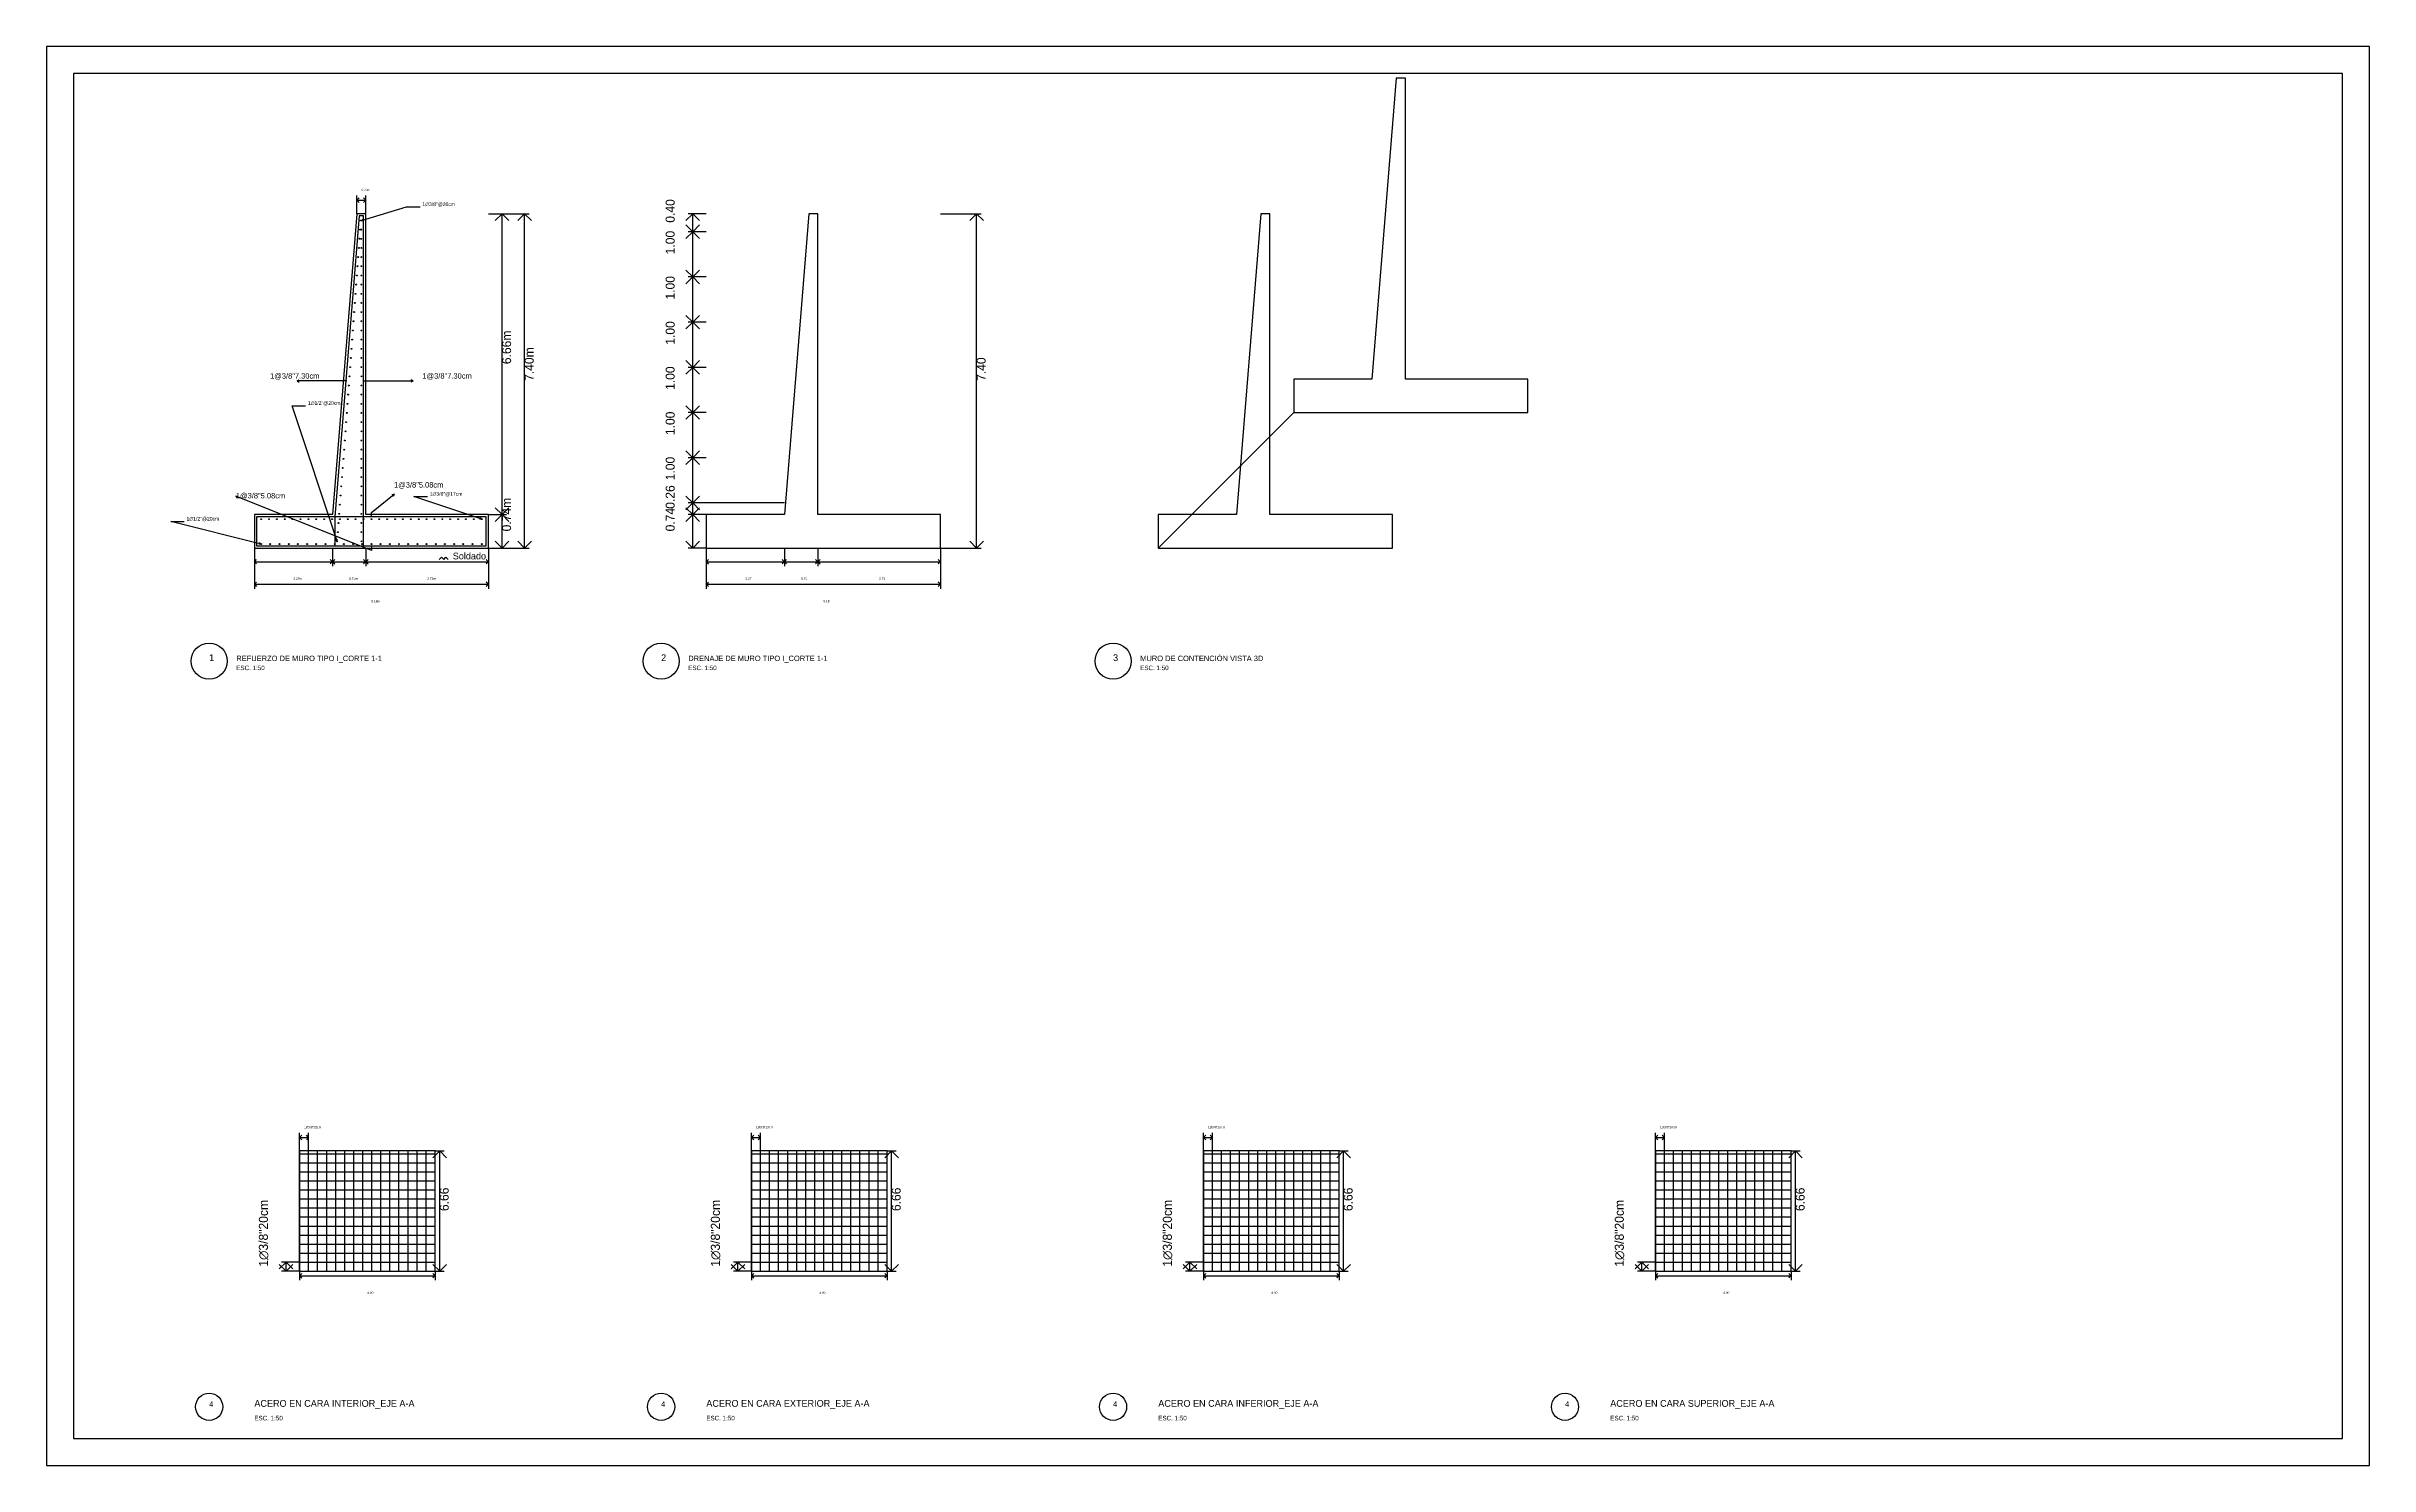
# Model space of a CAD drawing. Header units: millimetres. Extents: x 0 to 51.4, y 0 to 31.4.
import ezdxf

# ---------------------------------------------------------------- set-up
doc = ezdxf.new("R2010")
doc.units = ezdxf.units.MM
doc.linetypes.add('DASHED', pattern=[10, 5, -5])
for name, color, linetype in [('ACERO_LEADERS', 7, 'CONTINUOUS'), ('CONTORNO_INTERNO_INTERNO_RECTANGULO', 6, 'CONTINUOUS'), ('CONTORNO_INTERNO_INTERNO_TRIANGULO', 6, 'CONTINUOUS'), ('COTAS_DRENAJE', 2, 'CONTINUOUS'), ('COTAS_MALLA_EXTERIOR', 7, 'CONTINUOUS'), ('COTAS_MALLA_INFERIOR', 7, 'CONTINUOUS'), ('COTAS_MALLA_INTERIOR', 7, 'CONTINUOUS'), ('COTAS_MALLA_SUPERIOR', 7, 'CONTINUOUS'), ('COTAS_REFUERZO', 2, 'CONTINUOUS'), ('ESTRUCTURA_LEADERS', 4, 'CONTINUOUS'), ('INFO_MALLA_EXTERIOR', 2, 'CONTINUOUS'), ('INFO_MALLA_INFERIOR', 2, 'CONTINUOUS'), ('INFO_MALLA_INTERIOR', 2, 'CONTINUOUS'), ('INFO_MALLA_SUPERIOR', 2, 'CONTINUOUS'), ('MALLA_MAGENTA_EXTERIOR', 6, 'CONTINUOUS'), ('MALLA_MAGENTA_INFERIOR', 6, 'CONTINUOUS'), ('MALLA_MAGENTA_INTERIOR', 6, 'CONTINUOUS'), ('MALLA_MAGENTA_SUPERIOR', 6, 'CONTINUOUS'), ('MALLA_VERDE_EXTERIOR', 3, 'CONTINUOUS'), ('MALLA_VERDE_INFERIOR', 3, 'CONTINUOUS'), ('MALLA_VERDE_INTERIOR', 3, 'CONTINUOUS'), ('MALLA_VERDE_SUPERIOR', 3, 'CONTINUOUS'), ('MARCO', 7, 'CONTINUOUS'), ('MARCO_MALLA_EXTERIOR', 7, 'CONTINUOUS'), ('MARCO_MALLA_INFERIOR', 7, 'CONTINUOUS'), ('MARCO_MALLA_INTERIOR', 7, 'CONTINUOUS'), ('MARCO_MALLA_SUPERIOR', 7, 'CONTINUOUS'), ('MURO_DRENAJE', 5, 'CONTINUOUS'), ('MURO_MC3D', 5, 'CONTINUOUS'), ('MURO_REFUERZO', 5, 'CONTINUOUS'), ('REFUERZO_PUNTOS', 2, 'CONTINUOUS'), ('SUELO_DRENAJE', 3, 'DASHED'), ('TITULO_DRENAJE', 2, 'CONTINUOUS'), ('TITULO_MC3D', 2, 'CONTINUOUS'), ('TITULO_REFUERZO', 2, 'CONTINUOUS')]:
    doc.layers.add(name, color=color, linetype=linetype)

msp = doc.modelspace()

# ---------------------------------------------------------------- linework, layer by layer
at = {"layer": 'ACERO_LEADERS'}
for p, q in [((6.967, 27.55), (7.967, 27.85)), ((7.967, 27.85), (8.267, 27.85)), ((6.967, 27.55), (7.008, 27.578)), ((6.967, 27.55), (7.017, 27.55)), ((6.434, 20.45), (5.434, 23.45)), ((5.434, 23.45), (5.734, 23.45)), ((9.63, 20.94), (8.13, 21.44)), ((8.13, 21.44), (8.43, 21.44)), ((4.75, 20.39), (2.75, 20.89)), ((2.75, 20.89), (3.05, 20.89)), ((9.63, 20.94), (9.58, 20.941)), ((9.63, 20.94), (9.589, 20.969)), ((4.75, 20.39), (4.7, 20.387)), ((4.75, 20.39), (4.707, 20.416)), ((6.434, 20.45), (6.405, 20.49)), ((6.434, 20.45), (6.433, 20.5))]:
    msp.add_line(p, q, dxfattribs=at)
at = {"layer": 'CONTORNO_INTERNO_INTERNO_RECTANGULO'}
for p, q in [((9.73, 20.99), (4.65, 20.99)), ((4.65, 20.99), (4.65, 20.35)), ((9.73, 20.35), (9.73, 20.99)), ((4.65, 20.35), (9.73, 20.35))]:
    msp.add_line(p, q, dxfattribs=at)
at = {"layer": 'CONTORNO_INTERNO_INTERNO_TRIANGULO'}
for p, q in [((6.917, 27.65), (6.377, 20.99)), ((7.017, 27.65), (6.917, 27.65)), ((7.017, 20.35), (7.017, 27.65)), ((6.377, 20.99), (6.377, 20.35)), ((6.377, 20.35), (7.017, 20.35))]:
    msp.add_line(p, q, dxfattribs=at)
at = {"layer": 'COTAS_DRENAJE'}
for p, q in [((14.3, 27.7), (14.15, 27.55)), ((14.3, 27.3), (14.15, 27.45)), ((14.3, 27.3), (14.15, 27.15)), ((14.6, 27.7), (14.2, 27.7)), ((14.6, 27.3), (14.2, 27.3)), ((14.6, 27.3), (14.2, 27.3)), ((14.3, 27.3), (14.3, 27.7)), ((14.3, 27.7), (14.45, 27.55)), ((14.3, 27.3), (14.45, 27.45)), ((14.3, 26.3), (14.3, 27.3)), ((14.3, 27.3), (14.45, 27.15)), ((19.78, 27.7), (20.68, 27.7)), ((20.58, 27.7), (20.43, 27.55)), ((20.58, 20.3), (20.58, 27.7)), ((20.58, 27.7), (20.73, 27.55)), ((14.3, 26.3), (14.15, 26.45)), ((14.3, 26.3), (14.15, 26.15)), ((14.6, 26.3), (14.2, 26.3)), ((14.6, 26.3), (14.2, 26.3)), ((14.3, 26.3), (14.45, 26.45)), ((14.3, 25.3), (14.3, 26.3)), ((14.3, 26.3), (14.45, 26.15)), ((14.3, 25.3), (14.15, 25.45)), ((14.3, 25.3), (14.15, 25.15)), ((14.6, 25.3), (14.2, 25.3)), ((14.6, 25.3), (14.2, 25.3)), ((14.3, 25.3), (14.45, 25.45)), ((14.3, 24.3), (14.3, 25.3)), ((14.3, 25.3), (14.45, 25.15)), ((14.3, 24.3), (14.15, 24.45)), ((14.3, 24.3), (14.15, 24.15)), ((14.6, 24.3), (14.2, 24.3)), ((14.6, 24.3), (14.2, 24.3)), ((14.3, 24.3), (14.45, 24.45)), ((14.3, 23.3), (14.3, 24.3)), ((14.3, 24.3), (14.45, 24.15)), ((14.3, 23.3), (14.15, 23.45)), ((14.3, 23.3), (14.15, 23.15)), ((14.6, 23.3), (14.2, 23.3)), ((14.6, 23.3), (14.2, 23.3)), ((14.3, 23.3), (14.45, 23.45)), ((14.3, 22.3), (14.3, 23.3)), ((14.3, 23.3), (14.45, 23.15)), ((14.3, 22.3), (14.15, 22.45)), ((14.3, 22.3), (14.15, 22.15)), ((14.6, 22.3), (14.2, 22.3)), ((14.6, 22.3), (14.2, 22.3)), ((14.3, 22.3), (14.45, 22.45)), ((14.3, 21.3), (14.3, 22.3)), ((14.3, 22.3), (14.45, 22.15)), ((14.3, 21.3), (14.15, 21.45)), ((14.3, 21.3), (14.15, 21.15)), ((14.3, 21.04), (14.15, 21.19)), ((14.6, 21.3), (14.2, 21.3)), ((14.6, 21.3), (14.2, 21.3)), ((14.3, 21.3), (14.45, 21.45)), ((14.3, 21.04), (14.3, 21.3)), ((14.3, 21.3), (14.45, 21.15)), ((14.3, 21.04), (14.45, 21.19)), ((14.3, 21.04), (14.15, 20.89)), ((14.6, 21.04), (14.2, 21.04)), ((14.6, 21.04), (14.2, 21.04)), ((14.3, 20.3), (14.3, 21.04)), ((14.3, 21.04), (14.45, 20.89)), ((14.3, 20.3), (14.15, 20.45)), ((14.6, 20.3), (14.2, 20.3)), ((14.3, 20.3), (14.45, 20.45)), ((14.6, 20.3), (14.6, 19.4)), ((14.6, 20.3), (14.6, 19.9)), ((14.6, 20), (14.65, 20.05)), ((16.327, 20), (16.277, 20.05)), ((16.327, 20.3), (16.327, 19.9)), ((16.327, 20.3), (16.327, 19.9)), ((16.327, 20), (16.377, 20.05)), ((17.067, 20), (17.017, 20.05)), ((17.067, 20.3), (17.067, 19.9)), ((17.067, 20.3), (17.067, 19.9)), ((17.067, 20), (17.117, 20.05)), ((19.78, 20), (19.73, 20.05)), ((19.78, 20.3), (19.78, 19.4)), ((19.78, 20.3), (19.78, 19.9)), ((19.78, 20.3), (20.68, 20.3)), ((20.58, 20.3), (20.43, 20.45)), ((20.58, 20.3), (20.73, 20.45)), ((14.6, 20), (16.327, 20)), ((14.6, 20), (14.65, 19.95)), ((14.6, 19.5), (14.65, 19.55)), ((16.327, 20), (16.277, 19.95)), ((16.327, 20), (17.067, 20)), ((16.327, 20), (16.377, 19.95)), ((17.067, 20), (17.017, 19.95)), ((17.067, 20), (19.78, 20)), ((17.067, 20), (17.117, 19.95)), ((19.78, 20), (19.73, 19.95)), ((19.78, 19.5), (19.73, 19.55)), ((14.6, 19.5), (19.78, 19.5)), ((14.6, 19.5), (14.65, 19.45)), ((19.78, 19.5), (19.73, 19.45))]:
    msp.add_line(p, q, dxfattribs=at)
at = {"layer": 'COTAS_MALLA_EXTERIOR'}
for p, q in [((15.6, 6.96), (15.6, 7.36)), ((15.6, 7.26), (15.65, 7.31)), ((15.6, 7.26), (15.8, 7.26)), ((15.6, 7.26), (15.65, 7.21)), ((15.8, 7.26), (15.75, 7.31)), ((15.8, 7.26), (15.75, 7.21)), ((15.8, 6.96), (15.8, 7.36)), ((18.7, 6.96), (18.55, 6.81)), ((18.6, 6.96), (18.8, 6.96)), ((18.7, 4.3), (18.7, 6.96)), ((18.7, 6.96), (18.85, 6.81)), ((15.3, 4.5), (15.15, 4.35)), ((15.3, 4.3), (15.15, 4.45)), ((15.6, 4.5), (15.2, 4.5)), ((15.6, 4.3), (15.2, 4.3)), ((15.3, 4.3), (15.3, 4.5)), ((15.3, 4.5), (15.45, 4.35)), ((15.3, 4.3), (15.45, 4.45)), ((15.6, 4.3), (15.6, 4.1)), ((15.6, 4.2), (15.65, 4.25)), ((15.6, 4.2), (18.6, 4.2)), ((15.6, 4.2), (15.65, 4.15)), ((18.7, 4.3), (18.55, 4.45)), ((18.6, 4.2), (18.55, 4.25)), ((18.6, 4.2), (18.55, 4.15)), ((18.6, 4.3), (18.6, 4.1)), ((18.6, 4.3), (18.8, 4.3)), ((18.7, 4.3), (18.85, 4.45))]:
    msp.add_line(p, q, dxfattribs=at)
at = {"layer": 'COTAS_MALLA_INFERIOR'}
for p, q in [((25.6, 6.96), (25.6, 7.36)), ((25.6, 7.26), (25.65, 7.31)), ((25.6, 7.26), (25.8, 7.26)), ((25.6, 7.26), (25.65, 7.21)), ((25.8, 7.26), (25.75, 7.31)), ((25.8, 7.26), (25.75, 7.21)), ((25.8, 6.96), (25.8, 7.36)), ((28.7, 6.96), (28.55, 6.81)), ((28.6, 6.96), (28.8, 6.96)), ((28.7, 4.3), (28.7, 6.96)), ((28.7, 6.96), (28.85, 6.81)), ((25.3, 4.5), (25.15, 4.35)), ((25.3, 4.3), (25.15, 4.45)), ((25.6, 4.5), (25.2, 4.5)), ((25.6, 4.3), (25.2, 4.3)), ((25.3, 4.3), (25.3, 4.5)), ((25.3, 4.5), (25.45, 4.35)), ((25.3, 4.3), (25.45, 4.45)), ((25.6, 4.3), (25.6, 4.1)), ((25.6, 4.2), (25.65, 4.25)), ((25.6, 4.2), (28.6, 4.2)), ((25.6, 4.2), (25.65, 4.15)), ((28.7, 4.3), (28.55, 4.45)), ((28.6, 4.2), (28.55, 4.25)), ((28.6, 4.2), (28.55, 4.15)), ((28.6, 4.3), (28.6, 4.1)), ((28.6, 4.3), (28.8, 4.3)), ((28.7, 4.3), (28.85, 4.45))]:
    msp.add_line(p, q, dxfattribs=at)
at = {"layer": 'COTAS_MALLA_INTERIOR'}
for p, q in [((5.6, 6.96), (5.6, 7.36)), ((5.6, 7.26), (5.65, 7.31)), ((5.6, 7.26), (5.8, 7.26)), ((5.6, 7.26), (5.65, 7.21)), ((5.8, 7.26), (5.75, 7.31)), ((5.8, 7.26), (5.75, 7.21)), ((5.8, 6.96), (5.8, 7.36)), ((8.7, 6.96), (8.55, 6.81)), ((8.6, 6.96), (8.8, 6.96)), ((8.7, 4.3), (8.7, 6.96)), ((8.7, 6.96), (8.85, 6.81)), ((5.3, 4.5), (5.15, 4.35)), ((5.3, 4.3), (5.15, 4.45)), ((5.6, 4.5), (5.2, 4.5)), ((5.6, 4.3), (5.2, 4.3)), ((5.3, 4.3), (5.3, 4.5)), ((5.3, 4.5), (5.45, 4.35)), ((5.3, 4.3), (5.45, 4.45)), ((5.6, 4.3), (5.6, 4.1)), ((5.6, 4.2), (5.65, 4.25)), ((5.6, 4.2), (8.6, 4.2)), ((5.6, 4.2), (5.65, 4.15)), ((8.7, 4.3), (8.55, 4.45)), ((8.6, 4.2), (8.55, 4.25)), ((8.6, 4.2), (8.55, 4.15)), ((8.6, 4.3), (8.6, 4.1)), ((8.6, 4.3), (8.8, 4.3)), ((8.7, 4.3), (8.85, 4.45))]:
    msp.add_line(p, q, dxfattribs=at)
at = {"layer": 'COTAS_MALLA_SUPERIOR'}
for p, q in [((35.6, 6.96), (35.6, 7.36)), ((35.6, 7.26), (35.65, 7.31)), ((35.6, 7.26), (35.8, 7.26)), ((35.6, 7.26), (35.65, 7.21)), ((35.8, 7.26), (35.75, 7.31)), ((35.8, 7.26), (35.75, 7.21)), ((35.8, 6.96), (35.8, 7.36)), ((38.7, 6.96), (38.55, 6.81)), ((38.6, 6.96), (38.8, 6.96)), ((38.7, 4.3), (38.7, 6.96)), ((38.7, 6.96), (38.85, 6.81)), ((35.3, 4.5), (35.15, 4.35)), ((35.3, 4.3), (35.15, 4.45)), ((35.6, 4.5), (35.2, 4.5)), ((35.6, 4.3), (35.2, 4.3)), ((35.3, 4.3), (35.3, 4.5)), ((35.3, 4.5), (35.45, 4.35)), ((35.3, 4.3), (35.45, 4.45)), ((35.6, 4.3), (35.6, 4.1)), ((35.6, 4.2), (35.65, 4.25)), ((35.6, 4.2), (38.6, 4.2)), ((35.6, 4.2), (35.65, 4.15)), ((38.7, 4.3), (38.55, 4.45)), ((38.6, 4.2), (38.55, 4.25)), ((38.6, 4.2), (38.55, 4.15)), ((38.6, 4.3), (38.6, 4.1)), ((38.6, 4.3), (38.8, 4.3)), ((38.7, 4.3), (38.85, 4.45))]:
    msp.add_line(p, q, dxfattribs=at)
at = {"layer": 'COTAS_REFUERZO'}
for p, q in [((6.867, 27.7), (6.867, 28.1)), ((6.867, 28), (6.917, 28.05)), ((6.867, 28), (7.067, 28)), ((6.867, 28), (6.917, 27.95)), ((7.067, 28), (7.017, 28.05)), ((7.067, 28), (7.017, 27.95)), ((7.067, 27.7), (7.067, 28.1)), ((9.78, 27.7), (10.68, 27.7)), ((9.78, 27.7), (10.18, 27.7)), ((10.08, 27.7), (9.93, 27.55)), ((10.08, 21.04), (10.08, 27.7)), ((10.08, 27.7), (10.23, 27.55)), ((10.58, 27.7), (10.43, 27.55)), ((10.58, 20.3), (10.58, 27.7)), ((10.58, 27.7), (10.73, 27.55)), ((10.08, 21.04), (9.93, 21.19)), ((10.08, 21.04), (10.23, 21.19)), ((9.78, 21.04), (10.18, 21.04)), ((9.78, 21.04), (10.18, 21.04)), ((10.08, 21.04), (9.93, 20.89)), ((10.08, 20.3), (10.08, 21.04)), ((10.08, 21.04), (10.23, 20.89)), ((4.6, 20.3), (4.6, 19.4)), ((4.6, 20.3), (4.6, 19.9)), ((4.6, 20), (4.65, 20.05)), ((6.327, 20), (6.277, 20.05)), ((6.327, 20.3), (6.327, 19.9)), ((6.327, 20.3), (6.327, 19.9)), ((6.327, 20), (6.377, 20.05)), ((7.067, 20), (7.017, 20.05)), ((7.067, 20.3), (7.067, 19.9)), ((7.067, 20.3), (7.067, 19.9)), ((7.067, 20), (7.117, 20.05)), ((9.78, 20), (9.73, 20.05)), ((9.78, 20.3), (9.78, 19.4)), ((9.78, 20.3), (9.78, 19.9)), ((9.78, 20.3), (10.68, 20.3)), ((9.78, 20.3), (10.18, 20.3)), ((10.08, 20.3), (9.93, 20.45)), ((10.08, 20.3), (10.23, 20.45)), ((10.58, 20.3), (10.43, 20.45)), ((10.58, 20.3), (10.73, 20.45)), ((4.6, 20), (6.327, 20)), ((4.6, 20), (4.65, 19.95)), ((4.6, 19.5), (4.65, 19.55)), ((6.327, 20), (6.277, 19.95)), ((6.327, 20), (7.067, 20)), ((6.327, 20), (6.377, 19.95)), ((7.067, 20), (7.017, 19.95)), ((7.067, 20), (9.78, 20)), ((7.067, 20), (7.117, 19.95)), ((9.78, 20), (9.73, 19.95)), ((9.78, 19.5), (9.73, 19.55)), ((4.6, 19.5), (9.78, 19.5)), ((4.6, 19.5), (4.65, 19.45)), ((9.78, 19.5), (9.73, 19.45))]:
    msp.add_line(p, q, dxfattribs=at)
at = {"layer": 'ESTRUCTURA_LEADERS'}
for p, q in [((5.547, 24), (5.59, 24.025)), ((6.547, 24), (5.547, 24)), ((5.547, 24), (5.59, 23.975)), ((6.647, 24), (6.547, 24)), ((7.017, 24), (7.117, 24)), ((7.117, 24), (8.117, 24)), ((8.117, 24), (8.073, 24.025)), ((8.117, 24), (8.073, 23.975)), ((4.19, 21.45), (4.239, 21.457)), ((7.19, 20.25), (4.19, 21.45)), ((4.19, 21.45), (4.221, 21.411)), ((7.19, 21.09), (7.69, 21.49)), ((7.19, 20.99), (7.19, 21.09)), ((7.69, 21.49), (7.641, 21.482)), ((7.69, 21.49), (7.672, 21.443)), ((7.19, 20.35), (7.19, 20.25)), ((8.69, 20.05), (8.74, 20.1)), ((8.74, 20.1), (8.79, 20.05)), ((8.79, 20.05), (8.84, 20.1)), ((8.84, 20.1), (8.89, 20.05))]:
    msp.add_line(p, q, dxfattribs=at)
at = {"layer": 'INFO_MALLA_EXTERIOR'}
msp.add_circle((13.6, 1.3), 0.3, dxfattribs=at)
at = {"layer": 'INFO_MALLA_INFERIOR'}
msp.add_circle((23.6, 1.3), 0.3, dxfattribs=at)
at = {"layer": 'INFO_MALLA_INTERIOR'}
msp.add_circle((3.6, 1.3), 0.3, dxfattribs=at)
at = {"layer": 'INFO_MALLA_SUPERIOR'}
msp.add_circle((33.6, 1.3), 0.3, dxfattribs=at)
at = {"layer": 'MALLA_MAGENTA_EXTERIOR'}
for p, q in [((15.6, 6.9), (18.6, 6.9)), ((15.6, 6.7), (18.6, 6.7)), ((15.6, 6.5), (18.6, 6.5)), ((15.6, 6.3), (18.6, 6.3)), ((15.6, 6.1), (18.6, 6.1)), ((15.6, 5.9), (18.6, 5.9)), ((15.6, 5.7), (18.6, 5.7)), ((15.6, 5.5), (18.6, 5.5)), ((15.6, 5.3), (18.6, 5.3)), ((15.6, 5.1), (18.6, 5.1)), ((15.6, 4.9), (18.6, 4.9)), ((15.6, 4.7), (18.6, 4.7)), ((15.6, 4.5), (18.6, 4.5)), ((15.6, 4.3), (18.6, 4.3))]:
    msp.add_line(p, q, dxfattribs=at)
at = {"layer": 'MALLA_MAGENTA_INFERIOR'}
for p, q in [((25.6, 6.9), (28.6, 6.9)), ((25.6, 6.7), (28.6, 6.7)), ((25.6, 6.5), (28.6, 6.5)), ((25.6, 6.3), (28.6, 6.3)), ((25.6, 6.1), (28.6, 6.1)), ((25.6, 5.9), (28.6, 5.9)), ((25.6, 5.7), (28.6, 5.7)), ((25.6, 5.5), (28.6, 5.5)), ((25.6, 5.3), (28.6, 5.3)), ((25.6, 5.1), (28.6, 5.1)), ((25.6, 4.9), (28.6, 4.9)), ((25.6, 4.7), (28.6, 4.7)), ((25.6, 4.5), (28.6, 4.5)), ((25.6, 4.3), (28.6, 4.3))]:
    msp.add_line(p, q, dxfattribs=at)
at = {"layer": 'MALLA_MAGENTA_INTERIOR'}
for p, q in [((5.6, 6.9), (8.6, 6.9)), ((5.6, 6.7), (8.6, 6.7)), ((5.6, 6.5), (8.6, 6.5)), ((5.6, 6.3), (8.6, 6.3)), ((5.6, 6.1), (8.6, 6.1)), ((5.6, 5.9), (8.6, 5.9)), ((5.6, 5.7), (8.6, 5.7)), ((5.6, 5.5), (8.6, 5.5)), ((5.6, 5.3), (8.6, 5.3)), ((5.6, 5.1), (8.6, 5.1)), ((5.6, 4.9), (8.6, 4.9)), ((5.6, 4.7), (8.6, 4.7)), ((5.6, 4.5), (8.6, 4.5)), ((5.6, 4.3), (8.6, 4.3))]:
    msp.add_line(p, q, dxfattribs=at)
at = {"layer": 'MALLA_MAGENTA_SUPERIOR'}
for p, q in [((35.6, 6.9), (38.6, 6.9)), ((35.6, 6.7), (38.6, 6.7)), ((35.6, 6.5), (38.6, 6.5)), ((35.6, 6.3), (38.6, 6.3)), ((35.6, 6.1), (38.6, 6.1)), ((35.6, 5.9), (38.6, 5.9)), ((35.6, 5.7), (38.6, 5.7)), ((35.6, 5.5), (38.6, 5.5)), ((35.6, 5.3), (38.6, 5.3)), ((35.6, 5.1), (38.6, 5.1)), ((35.6, 4.9), (38.6, 4.9)), ((35.6, 4.7), (38.6, 4.7)), ((35.6, 4.5), (38.6, 4.5)), ((35.6, 4.3), (38.6, 4.3))]:
    msp.add_line(p, q, dxfattribs=at)
at = {"layer": 'MALLA_VERDE_EXTERIOR'}
for p, q in [((15.6, 4.3), (15.6, 6.96)), ((15.8, 4.3), (15.8, 6.96)), ((16, 4.3), (16, 6.96)), ((16.2, 4.3), (16.2, 6.96)), ((16.4, 4.3), (16.4, 6.96)), ((16.6, 4.3), (16.6, 6.96)), ((16.8, 4.3), (16.8, 6.96)), ((17, 4.3), (17, 6.96)), ((17.2, 4.3), (17.2, 6.96)), ((17.4, 4.3), (17.4, 6.96)), ((17.6, 4.3), (17.6, 6.96)), ((17.8, 4.3), (17.8, 6.96)), ((18, 4.3), (18, 6.96)), ((18.2, 4.3), (18.2, 6.96)), ((18.4, 4.3), (18.4, 6.96)), ((18.6, 4.3), (18.6, 6.96))]:
    msp.add_line(p, q, dxfattribs=at)
at = {"layer": 'MALLA_VERDE_INFERIOR'}
for p, q in [((25.6, 4.3), (25.6, 6.96)), ((25.8, 4.3), (25.8, 6.96)), ((26, 4.3), (26, 6.96)), ((26.2, 4.3), (26.2, 6.96)), ((26.4, 4.3), (26.4, 6.96)), ((26.6, 4.3), (26.6, 6.96)), ((26.8, 4.3), (26.8, 6.96)), ((27, 4.3), (27, 6.96)), ((27.2, 4.3), (27.2, 6.96)), ((27.4, 4.3), (27.4, 6.96)), ((27.6, 4.3), (27.6, 6.96)), ((27.8, 4.3), (27.8, 6.96)), ((28, 4.3), (28, 6.96)), ((28.2, 4.3), (28.2, 6.96)), ((28.4, 4.3), (28.4, 6.96)), ((28.6, 4.3), (28.6, 6.96))]:
    msp.add_line(p, q, dxfattribs=at)
at = {"layer": 'MALLA_VERDE_INTERIOR'}
for p, q in [((5.6, 4.3), (5.6, 6.96)), ((5.8, 4.3), (5.8, 6.96)), ((6, 4.3), (6, 6.96)), ((6.2, 4.3), (6.2, 6.96)), ((6.4, 4.3), (6.4, 6.96)), ((6.6, 4.3), (6.6, 6.96)), ((6.8, 4.3), (6.8, 6.96)), ((7, 4.3), (7, 6.96)), ((7.2, 4.3), (7.2, 6.96)), ((7.4, 4.3), (7.4, 6.96)), ((7.6, 4.3), (7.6, 6.96)), ((7.8, 4.3), (7.8, 6.96)), ((8, 4.3), (8, 6.96)), ((8.2, 4.3), (8.2, 6.96)), ((8.4, 4.3), (8.4, 6.96)), ((8.6, 4.3), (8.6, 6.96))]:
    msp.add_line(p, q, dxfattribs=at)
at = {"layer": 'MALLA_VERDE_SUPERIOR'}
for p, q in [((35.6, 4.3), (35.6, 6.96)), ((35.8, 4.3), (35.8, 6.96)), ((36, 4.3), (36, 6.96)), ((36.2, 4.3), (36.2, 6.96)), ((36.4, 4.3), (36.4, 6.96)), ((36.6, 4.3), (36.6, 6.96)), ((36.8, 4.3), (36.8, 6.96)), ((37, 4.3), (37, 6.96)), ((37.2, 4.3), (37.2, 6.96)), ((37.4, 4.3), (37.4, 6.96)), ((37.6, 4.3), (37.6, 6.96)), ((37.8, 4.3), (37.8, 6.96)), ((38, 4.3), (38, 6.96)), ((38.2, 4.3), (38.2, 6.96)), ((38.4, 4.3), (38.4, 6.96)), ((38.6, 4.3), (38.6, 6.96))]:
    msp.add_line(p, q, dxfattribs=at)
at = {"layer": 'MARCO'}
for p, q in [((51.4, 31.4), (0, 31.4)), ((0, 31.4), (0, 0)), ((51.4, 0), (51.4, 31.4)), ((50.8, 30.8), (0.6, 30.8)), ((0.6, 30.8), (0.6, 0.6)), ((50.8, 0.6), (50.8, 30.8)), ((0.6, 0.6), (50.8, 0.6)), ((0, 0), (51.4, 0))]:
    msp.add_line(p, q, dxfattribs=at)
at = {"layer": 'MARCO_MALLA_EXTERIOR'}
for p, q in [((18.6, 6.96), (15.6, 6.96)), ((15.6, 6.96), (15.6, 4.3)), ((18.6, 4.3), (18.6, 6.96)), ((15.6, 4.3), (18.6, 4.3))]:
    msp.add_line(p, q, dxfattribs=at)
at = {"layer": 'MARCO_MALLA_INFERIOR'}
for p, q in [((28.6, 6.96), (25.6, 6.96)), ((25.6, 6.96), (25.6, 4.3)), ((28.6, 4.3), (28.6, 6.96)), ((25.6, 4.3), (28.6, 4.3))]:
    msp.add_line(p, q, dxfattribs=at)
at = {"layer": 'MARCO_MALLA_INTERIOR'}
for p, q in [((8.6, 6.96), (5.6, 6.96)), ((5.6, 6.96), (5.6, 4.3)), ((8.6, 4.3), (8.6, 6.96)), ((5.6, 4.3), (8.6, 4.3))]:
    msp.add_line(p, q, dxfattribs=at)
at = {"layer": 'MARCO_MALLA_SUPERIOR'}
for p, q in [((38.6, 6.96), (35.6, 6.96)), ((35.6, 6.96), (35.6, 4.3)), ((38.6, 4.3), (38.6, 6.96)), ((35.6, 4.3), (38.6, 4.3))]:
    msp.add_line(p, q, dxfattribs=at)
at = {"layer": 'MURO_DRENAJE'}
for p, q in [((16.867, 27.7), (16.327, 21.04)), ((17.067, 27.7), (16.867, 27.7)), ((17.067, 21.04), (17.067, 27.7)), ((16.327, 21.04), (14.6, 21.04)), ((14.6, 21.04), (14.6, 20.3)), ((19.78, 21.04), (17.067, 21.04)), ((19.78, 20.3), (19.78, 21.04)), ((14.6, 20.3), (19.78, 20.3))]:
    msp.add_line(p, q, dxfattribs=at)
at = {"layer": 'MURO_MC3D'}
for p, q in [((29.867, 30.7), (29.327, 24.04)), ((30.067, 30.7), (29.867, 30.7)), ((30.067, 24.04), (30.067, 30.7)), ((26.867, 27.7), (26.327, 21.04)), ((27.067, 27.7), (26.867, 27.7)), ((27.067, 21.04), (27.067, 27.7)), ((29.327, 24.04), (27.6, 24.04)), ((27.6, 24.04), (27.6, 23.3)), ((32.78, 24.04), (30.067, 24.04)), ((32.78, 23.3), (32.78, 24.04)), ((24.6, 20.3), (27.6, 23.3)), ((27.6, 23.3), (32.78, 23.3)), ((26.327, 21.04), (24.6, 21.04)), ((24.6, 21.04), (24.6, 20.3)), ((29.78, 21.04), (27.067, 21.04)), ((29.78, 20.3), (29.78, 21.04)), ((24.6, 20.3), (29.78, 20.3))]:
    msp.add_line(p, q, dxfattribs=at)
at = {"layer": 'MURO_REFUERZO'}
for p, q in [((6.867, 27.7), (6.327, 21.04)), ((7.067, 27.7), (6.867, 27.7)), ((7.067, 21.04), (7.067, 27.7)), ((6.327, 21.04), (4.6, 21.04)), ((4.6, 21.04), (4.6, 20.3)), ((9.78, 21.04), (7.067, 21.04)), ((9.78, 20.3), (9.78, 21.04)), ((4.6, 20.3), (9.78, 20.3))]:
    msp.add_line(p, q, dxfattribs=at)
at = {"layer": 'REFUERZO_PUNTOS'}
for centre in [(6.944, 27.347), (6.959, 27.55), (6.967, 27.55), (6.967, 27.347), (6.899, 26.739), (6.914, 26.942), (6.929, 27.145), (6.967, 27.144), (6.967, 26.941), (6.967, 26.739), (6.869, 26.333), (6.884, 26.536), (6.967, 26.536), (6.967, 26.333), (6.824, 25.724), (6.839, 25.927), (6.854, 26.13), (6.967, 26.13), (6.967, 25.927), (6.967, 25.724), (6.794, 25.319), (6.809, 25.522), (6.967, 25.521), (6.967, 25.319), (6.749, 24.71), (6.764, 24.913), (6.779, 25.116), (6.967, 25.116), (6.967, 24.913), (6.967, 24.71), (6.719, 24.304), (6.734, 24.507), (6.967, 24.507), (6.967, 24.304), (6.674, 23.696), (6.689, 23.899), (6.704, 24.101), (6.967, 24.101), (6.967, 23.899), (6.967, 23.696), (6.644, 23.29), (6.659, 23.493), (6.967, 23.493), (6.967, 23.29), (6.599, 22.681), (6.614, 22.884), (6.629, 23.087), (6.967, 23.087), (6.967, 22.884), (6.967, 22.681), (6.569, 22.276), (6.584, 22.478), (6.967, 22.479), (6.967, 22.276), (6.524, 21.667), (6.539, 21.87), (6.554, 22.073), (6.967, 22.073), (6.967, 21.87), (6.967, 21.667), (6.494, 21.261), (6.509, 21.464), (6.967, 21.464), (6.967, 21.261), (4.75, 20.94), (4.924, 20.94), (5.099, 20.94), (5.273, 20.94), (5.447, 20.94), (5.621, 20.94), (5.796, 20.94), (5.97, 20.94), (6.144, 20.94), (6.319, 20.94), (6.449, 20.653), (6.464, 20.855), (6.479, 21.058), (6.493, 20.94), (6.667, 20.94), (6.841, 20.94), (6.967, 21.059), (6.967, 20.856), (6.967, 20.653), (7.016, 20.94), (7.19, 20.94), (7.364, 20.94), (7.539, 20.94), (7.713, 20.94), (7.887, 20.94), (8.061, 20.94), (8.236, 20.94), (8.41, 20.94), (8.584, 20.94), (8.759, 20.94), (8.933, 20.94), (9.107, 20.94), (9.281, 20.94), (9.456, 20.94), (9.63, 20.94), (4.75, 20.39), (4.953, 20.39), (5.157, 20.39), (5.36, 20.39), (5.563, 20.39), (5.767, 20.39), (5.97, 20.39), (6.173, 20.39), (6.377, 20.39), (6.434, 20.45), (6.58, 20.39), (6.783, 20.39), (6.967, 20.45), (6.987, 20.39), (7.19, 20.39), (7.393, 20.39), (7.597, 20.39), (7.8, 20.39), (8.003, 20.39), (8.207, 20.39), (8.41, 20.39), (8.613, 20.39), (8.817, 20.39), (9.02, 20.39), (9.223, 20.39), (9.427, 20.39), (9.63, 20.39)]:
    msp.add_circle(centre, 0.01, dxfattribs=at)
at = {"layer": 'SUELO_DRENAJE'}
msp.add_line((16.327, 21.3), (14.6, 21.3), dxfattribs=at)
at = {"layer": 'TITULO_DRENAJE'}
msp.add_circle((13.6, 17.8), 0.4, dxfattribs=at)
at = {"layer": 'TITULO_MC3D'}
msp.add_circle((23.6, 17.8), 0.4, dxfattribs=at)
at = {"layer": 'TITULO_REFUERZO'}
msp.add_circle((3.6, 17.8), 0.4, dxfattribs=at)

# ---------------------------------------------------------------- texts
at = {"layer": 'ACERO_LEADERS'}
for s, p in [('1∅3/8"@20cm', (8.317, 27.87)), ('1∅1/2"@20cm', (5.784, 23.47)), ('1∅3/8"@17cm', (8.48, 21.46)), ('1∅1/2"@20cm', (3.1, 20.91))]:
    msp.add_text(s, height=0.08, dxfattribs=at).set_placement(p)
at = {"layer": 'COTAS_DRENAJE'}
for s, p in [('0.40', (13.9, 27.5)), ('1.00', (13.9, 26.8)), ('1.00', (13.9, 25.8)), ('1.00', (13.9, 24.8)), ('1.00', (13.9, 23.8)), ('7.40', (20.78, 24)), ('1.00', (13.9, 22.8)), ('1.00', (13.9, 21.8)), ('0.26', (13.9, 21.17)), ('0.74', (13.9, 20.67))]:
    msp.add_text(s, height=0.2, rotation=90, dxfattribs=at).set_placement(p)
for s, p in [('2.27', (15.463, 19.6)), ('0.74', (16.697, 19.6)), ('2.71', (18.423, 19.6)), ('5.18', (17.19, 19.1))]:
    msp.add_text(s, height=0.05, dxfattribs=at).set_placement(p)
at = {"layer": 'COTAS_MALLA_EXTERIOR'}
for s, p in [('1∅3/8"20cm', (15.7, 7.46)), ('4.00', (17.1, 3.8))]:
    msp.add_text(s, height=0.05, dxfattribs=at).set_placement(p)
for s, p in [('1∅3/8"20cm', (14.9, 4.4)), ('6.66', (18.9, 5.63))]:
    msp.add_text(s, height=0.2, rotation=90, dxfattribs=at).set_placement(p)
at = {"layer": 'COTAS_MALLA_INFERIOR'}
for s, p in [('1∅3/8"20cm', (25.7, 7.46)), ('4.00', (27.1, 3.8))]:
    msp.add_text(s, height=0.05, dxfattribs=at).set_placement(p)
for s, p in [('1∅3/8"20cm', (24.9, 4.4)), ('6.66', (28.9, 5.63))]:
    msp.add_text(s, height=0.2, rotation=90, dxfattribs=at).set_placement(p)
at = {"layer": 'COTAS_MALLA_INTERIOR'}
for s, p in [('1∅3/8"20cm', (5.7, 7.46)), ('4.00', (7.1, 3.8))]:
    msp.add_text(s, height=0.05, dxfattribs=at).set_placement(p)
for s, p in [('1∅3/8"20cm', (4.9, 4.4)), ('6.66', (8.9, 5.63))]:
    msp.add_text(s, height=0.2, rotation=90, dxfattribs=at).set_placement(p)
at = {"layer": 'COTAS_MALLA_SUPERIOR'}
for s, p in [('1∅3/8"20cm', (35.7, 7.46)), ('4.00', (37.1, 3.8))]:
    msp.add_text(s, height=0.05, dxfattribs=at).set_placement(p)
for s, p in [('1∅3/8"20cm', (34.9, 4.4)), ('6.66', (38.9, 5.63))]:
    msp.add_text(s, height=0.2, rotation=90, dxfattribs=at).set_placement(p)
at = {"layer": 'COTAS_REFUERZO'}
for s, p in [('0.20m', (6.967, 28.2)), ('2.27m', (5.463, 19.6)), ('0.74m', (6.697, 19.6)), ('2.71m', (8.423, 19.6)), ('5.18m', (7.19, 19.1))]:
    msp.add_text(s, height=0.05, dxfattribs=at).set_placement(p)
for s, p in [('6.66m', (10.28, 24.37)), ('7.40m', (10.78, 24)), ('0.74m', (10.28, 20.67))]:
    msp.add_text(s, height=0.2, rotation=90, dxfattribs=at).set_placement(p)
at = {"layer": 'ESTRUCTURA_LEADERS'}
for s, height, p in [('1@3/8"7.30cm', 0.12, (4.947, 24.05)), ('1@3/8"7.30cm', 0.12, (8.317, 24.05)), ('1@3/8"5.08cm', 0.12, (7.69, 21.64)), ('1@3/8"5.08cm', 0.12, (4.19, 21.4)), ('Soldado', 0.15, (8.99, 20.05))]:
    msp.add_text(s, height=height, dxfattribs=at).set_placement(p)
at = {"layer": 'INFO_MALLA_EXTERIOR'}
for s, height, p in [('4', 0.12, (13.6, 1.3)), ('ACERO EN CARA EXTERIOR_EJE A-A', 0.15, (14.6, 1.3)), ('ESC. 1:50', 0.1, (14.6, 1))]:
    msp.add_text(s, height=height, dxfattribs=at).set_placement(p)
at = {"layer": 'INFO_MALLA_INFERIOR'}
for s, height, p in [('4', 0.12, (23.6, 1.3)), ('ACERO EN CARA INFERIOR_EJE A-A', 0.15, (24.6, 1.3)), ('ESC. 1:50', 0.1, (24.6, 1))]:
    msp.add_text(s, height=height, dxfattribs=at).set_placement(p)
at = {"layer": 'INFO_MALLA_INTERIOR'}
for s, height, p in [('4', 0.12, (3.6, 1.3)), ('ACERO EN CARA INTERIOR_EJE A-A', 0.15, (4.6, 1.3)), ('ESC. 1:50', 0.1, (4.6, 1))]:
    msp.add_text(s, height=height, dxfattribs=at).set_placement(p)
at = {"layer": 'INFO_MALLA_SUPERIOR'}
for s, height, p in [('4', 0.12, (33.6, 1.3)), ('ACERO EN CARA SUPERIOR_EJE A-A', 0.15, (34.6, 1.3)), ('ESC. 1:50', 0.1, (34.6, 1))]:
    msp.add_text(s, height=height, dxfattribs=at).set_placement(p)
at = {"layer": 'TITULO_DRENAJE'}
for s, height, p in [('2', 0.15, (13.6, 17.8)), ('ESC. 1:50', 0.1, (14.2, 17.6)), ('DRENAJE DE MURO TIPO I_CORTE 1-1', 0.12, (14.2, 17.8))]:
    msp.add_text(s, height=height, dxfattribs=at).set_placement(p)
at = {"layer": 'TITULO_MC3D'}
for s, height, p in [('3', 0.15, (23.6, 17.8)), ('ESC. 1:50', 0.1, (24.2, 17.6)), ('MURO DE CONTENCIÓN VISTA 3D', 0.12, (24.2, 17.8))]:
    msp.add_text(s, height=height, dxfattribs=at).set_placement(p)
at = {"layer": 'TITULO_REFUERZO'}
for s, height, p in [('1', 0.15, (3.6, 17.8)), ('ESC. 1:50', 0.1, (4.2, 17.6)), ('REFUERZO DE MURO TIPO I_CORTE 1-1', 0.12, (4.2, 17.8))]:
    msp.add_text(s, height=height, dxfattribs=at).set_placement(p)

doc.saveas('drawing.dxf')
